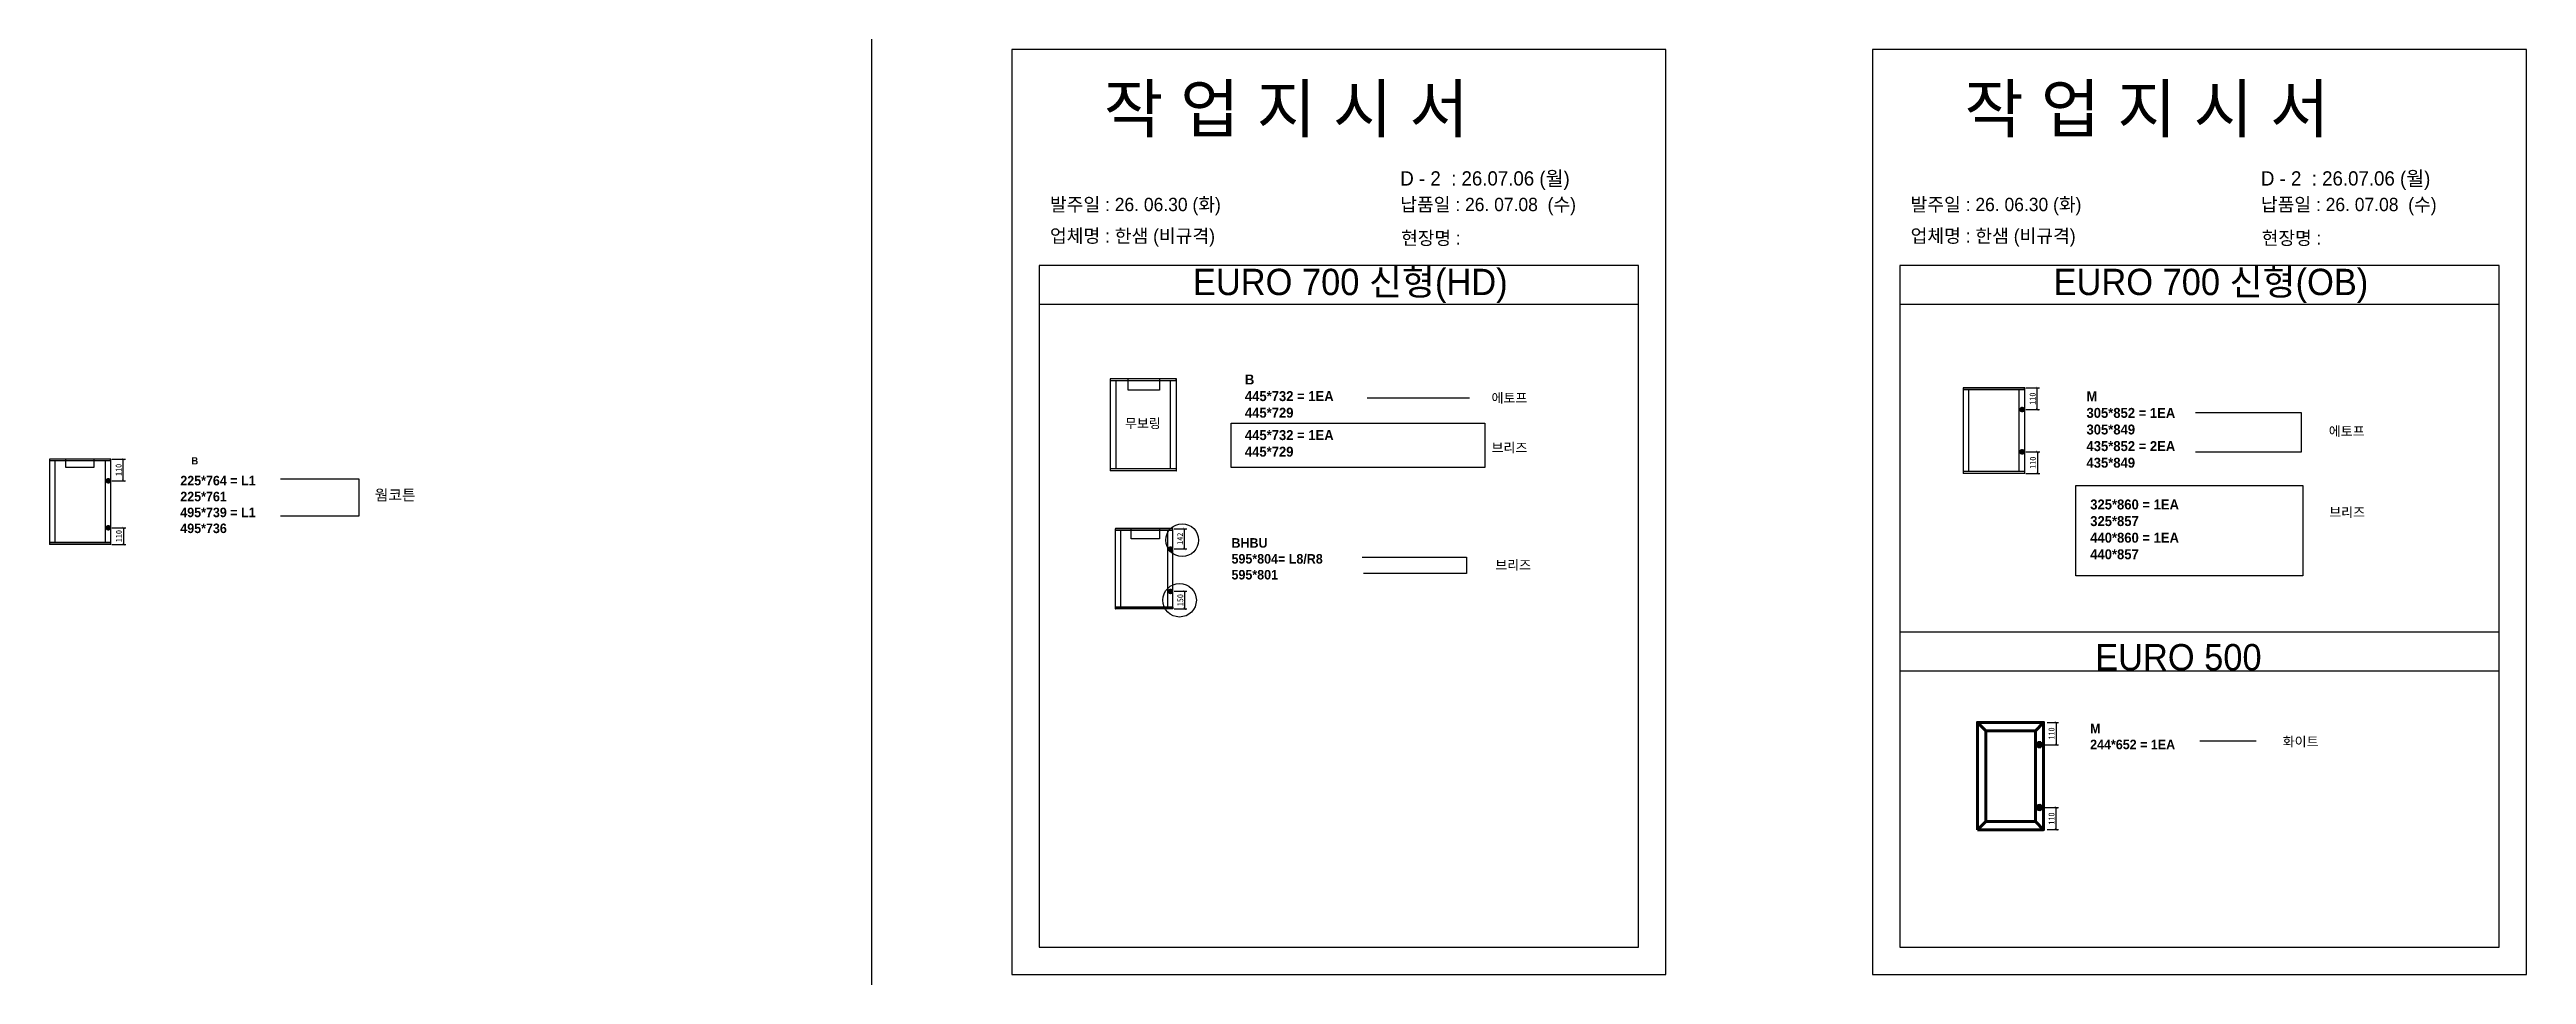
# Model space of a CAD drawing. Header units: millimetres. Extents: x -44117 to 256353, y -2095463 to 65325.
# Drawn here: x 106860 to 117226, y -1075636 to -1071766 of the extents above; entities that cross this region are included whole.
import ezdxf

# ---------------------------------------------------------------- set-up
doc = ezdxf.new("R2010")
doc.units = ezdxf.units.MM
doc.header["$LTSCALE"] = 10
doc.layers.add('Layer1', color=7, linetype='Continuous', lineweight=70)
doc.styles.add('MtX_Gulim', font='')
doc.styles.get('MtX_Gulim').set_extended_font_data('Gulim', bold=True)
doc.dimstyles.new('ISO-25', dxfattribs={"dimtxt": 2.5, "dimasz": 2.5, "dimexe": 1, "dimexo": 1, "dimtad": 1, "dimtxsty": 'Standard', "dimblk": 'ARCHTICK', "dimcen": 2.5, "dimadec": 0, "dimazin": 0, "dimtfac": 1, "dimtmove": 0, "dimatfit": 3, "dimfxl": 0, "dimarcsym": 0})

msp = doc.modelspace()

# ---------------------------------------------------------------- texts
at = {"linetype": 'Continuous', "style": 'MtX_Gulim'}
msp.add_text('B', height=30.31593, dxfattribs=at).set_placement((107453.41824, -1073502.38796))
at = {"attachment_point": 1}
for s, width, gutter_width, heights, insert, char_height in [('{\\fGulim|b0|i0|c129|p50;작 업 지 시 서}', 4666.4485321, 17.63682, [-219.88959], (111272.24557, -1071914.48373), 197.5323919), ('{\\fGulim|b0|i0|c129|p50;작 업 지 시 서}', 4666.4485321, 17.63682, [-219.88959], (114873.83583, -1071914.48373), 197.5323919), ('\\pt11;{\\fGulim|b0|i0|c129|p50;발주일 : 26. 06.30 (화)}', 5387.0305146, 20.36026, [56.20102], (111046.50593, -1072386.55375), 55.8685452), ('{\\fGulim|b0|i0|c129|p50;납품일 : 26. 07.08  (수)}', 5387.0305146, 20.36026, [57.15569], (112512.40857, -1072386.55375), 55.8685452), ('\\pt11;{\\fGulim|b0|i0|c129|p50;발주일 : 26. 06.30 (화)}', 5387.0305146, 20.36026, [56.20102], (114648.09619, -1072386.55375), 55.8685452), ('{\\fGulim|b0|i0|c129|p50;납품일 : 26. 07.08  (수)}', 5387.0305146, 20.36026, [57.15569], (116113.99883, -1072386.55375), 55.8685452), ('{\\fGulim|b0|i0|c129|p50;업체명 : 한샘 (비규격)}', 5387.0305146, 20.36026, [58.82126], (111046.50593, -1072517.92819), 55.8685452), ('{\\fGulim|b0|i0|c129|p50;현장명 :  }', 5350.1178156, 20.22075, [61.9135], (112516.3066, -1072527.2976), 55.485726), ('{\\fGulim|b0|i0|c129|p50;업체명 : 한샘 (비규격)}', 5387.0305146, 20.36026, [58.82126], (114648.09619, -1072517.92819), 55.8685452), ('{\\fGulim|b0|i0|c129|p50;현장명 :  }', 5350.1178156, 20.22075, [61.9135], (116117.89686, -1072527.2976), 55.485726), ('{\\fGulim|b0|i0|c129|p50;EURO 700 신형(HD)}', 2601.342149, 9.83176, [-138.56106], (111645.02026, -1072683.4608), 110.1157193), ('{\\fGulim|b0|i0|c129|p50;EURO 700 신형(OB)}', 2601.342149, 9.83176, [-138.56106], (115246.61051, -1072683.4608), 110.1157193), ('{\\f굴림|b1|i0|c129|p50;B\\P445*732 = 1EA\\P\\C1;445*729}', 12604.7778903, 162.10861, [-181.90351], (111862.43794, -1073125.9798), 41.6850715), ('{\\f굴림|b1|i0|c129|p50;에토프}', 12072.7918459, 155.2668, [-44.41475], (112894.45864, -1073204.05595), 39.9257485), ('{\\f굴림|b1|i0|c129|p50;M\\P305*852 = 1EA\\P\\C1;305*849\\P\\C0;435*852 = 2EA\\P\\C1;435*849}', 12604.7778903, 162.10861, [1985.81544], (115384.37339, -1073196.17416), 41.6850715), ('{\\f굴림|b1|i0|c129|p50;무보링}', 12072.7918459, 155.2668, [-44.46757], (111360.18317, -1073310.29934), 39.9257485), ('{\\f굴림|b1|i0|c129|p50;에토프}', 12072.7918459, 155.2668, [-44.41475], (116398.41248, -1073343.17311), 39.9257485), ('{\\f굴림|b1|i0|c129|p50;445*732 = 1EA\\P\\C1;445*729}', 12604.7778903, 162.10861, [-112.42839], (111862.43794, -1073358.53465), 41.6850715), ('{\\f굴림|b1|i0|c129|p50;브리즈}', 12072.7918459, 155.2668, [-44.36194], (112894.45864, -1073412.01863), 39.9257485), ('{\\f굴림|b1|i0|c129|p50;225*764 = L1\\P\\C1;225*761\\P\\C256;495*739 = L1\\P\\C1;495*736}', 12072.7918459, 155.2668, [-240.98041], (107407.22102, -1073549.86856), 39.9257485), ('{\\f굴림|b1|i0|c129|p50;웜코튼}', 13746.5878503, 176.7933, [-49.06916], (108220.80957, -1073607.4142), 45.4611341), ('{\\f굴림|b1|i0|c129|p50;325*860 = 1EA\\P\\C1;325*857\\P\\C0;440*860 = 1EA\\P\\C1;440*857}', 12604.7778903, 162.10861, [1985.81544], (115400, -1073648.87056), 41.6850715), ('{\\f굴림|b1|i0|c129|p50;브리즈}', 12072.7918459, 155.2668, [-44.36194], (116400, -1073682.32067), 39.9257485), ('{\\f굴림|b1|i0|c129|p50;BHBU\\P595*804= L8/R8\\P\\C1;595*801}', 12072.7918459, 155.2668, [-177.87027], (111806.36474, -1073810.65167), 39.9257485), ('{\\f굴림|b1|i0|c129|p50;브리즈}', 12072.7918459, 155.2668, [-44.36194], (112910, -1073902.99978), 39.9257485), ('{\\fGulim|b0|i0|c129|p50;EURO 500}', 2601.342149, 9.83176, [113.19485], (115420.61876, -1074253.65923), 110.1157193), ('\\pt10;{\\f굴림|b1|i0|c129|p50;M}\\P\\pt10;{\\f굴림|b1|i0|c129|p50;244*652 = 1EA}', 12072.7918459, 155.2668, [-107.78896], (115399.57917, -1074587.4439), 39.9257485), ('{\\f굴림|b1|i0|c129|p50;화이트}', 12072.7918459, 155.2668, [-44.36194], (116205.19474, -1074641.81109), 39.9257485)]:
    msp.add_mtext_dynamic_manual_height_columns(s, width=width, gutter_width=gutter_width, heights=heights, dxfattribs=dict(at, insert=insert, char_height=char_height))
at = {"color": 1, "char_height": 59.7264419, "attachment_point": 1}
for insert in [(112512.72303, -1072275.49489), (116114.31329, -1072275.49489)]:
    msp.add_mtext_dynamic_manual_height_columns('{\\fGulim|b0|i0|c129|p50;D - 2  : 26.07.06 (월)}', width=5759.0217184, gutter_width=21.7662, heights=[61.10247], dxfattribs=dict(at, insert=insert))

# ---------------------------------------------------------------- blocks, each defined once
blk = doc.blocks.new('_ArchTick')
at = {"color": 0, "linetype": 'ByBlock', "const_width": 0.15}
blk.add_lwpolyline([(-0.5, -0.5), (0.5, 0.5)], dxfattribs=at)
blk = doc.blocks.new('*D7158')
at = {"color": 0, "lineweight": -2}
for p, q in [((107121, -1073480), (107178, -1073480)), ((107168, -1073571), (107168, -1073480)), ((107121, -1073571), (107178, -1073571))]:
    blk.add_line(p, q, dxfattribs=at)
at = {"layer": 'Defpoints', "color": 0}
for p in [(107106, -1073480), (107168, -1073480), (107106, -1073571)]:
    blk.add_point(p, dxfattribs=at)
at = {"color": 0, "lineweight": -2, "xscale": 10, "yscale": 10, "zscale": 10}
for p, rotation in [((107168, -1073480), 90), ((107168, -1073571), 270)]:
    blk.add_blockref('_ArchTick', p, dxfattribs=dict(at, rotation=rotation))
at = {"color": 0, "insert": (107149, -1073525), "char_height": 25, "attachment_point": 5, "rotation": 90}
blk.add_mtext('110', dxfattribs=at)
blk = doc.blocks.new('*D7159')
at = {"color": 0, "lineweight": -2}
for p, q in [((107121, -1073767), (107179, -1073767)), ((107121, -1073837), (107179, -1073837)), ((107169, -1073767), (107169, -1073837))]:
    blk.add_line(p, q, dxfattribs=at)
at = {"layer": 'Defpoints', "color": 0}
for p in [(107106, -1073767), (107106, -1073837), (107169, -1073837)]:
    blk.add_point(p, dxfattribs=at)
at = {"color": 0, "lineweight": -2, "xscale": 10, "yscale": 10, "zscale": 10}
for p, rotation in [((107169, -1073767), 90), ((107169, -1073837), 270)]:
    blk.add_blockref('_ArchTick', p, dxfattribs=dict(at, rotation=rotation))
at = {"color": 0, "insert": (107150, -1073802), "char_height": 25, "attachment_point": 5, "rotation": 90}
blk.add_mtext('110', dxfattribs=at)
blk = doc.blocks.new('*D7154')
at = {"color": 0, "lineweight": -2}
for p, q in [((115130, -1073182), (115188, -1073182)), ((115178, -1073273), (115178, -1073182)), ((115130, -1073273), (115188, -1073273))]:
    blk.add_line(p, q, dxfattribs=at)
at = {"layer": 'Defpoints', "color": 0}
for p in [(115115, -1073182), (115178, -1073182), (115115, -1073273)]:
    blk.add_point(p, dxfattribs=at)
at = {"color": 0, "lineweight": -2, "xscale": 10, "yscale": 10, "zscale": 10}
for p, rotation in [((115178, -1073182), 90), ((115178, -1073273), 270)]:
    blk.add_blockref('_ArchTick', p, dxfattribs=dict(at, rotation=rotation))
at = {"color": 0, "insert": (115159, -1073227), "char_height": 25, "attachment_point": 5, "rotation": 90}
blk.add_mtext('110', dxfattribs=at)
blk = doc.blocks.new('*D7155')
at = {"color": 0, "lineweight": -2}
for p, q in [((115130, -1073450), (115189, -1073450)), ((115179, -1073450), (115179, -1073540)), ((115130, -1073540), (115189, -1073540))]:
    blk.add_line(p, q, dxfattribs=at)
at = {"layer": 'Defpoints', "color": 0}
for p in [(115115, -1073450), (115115, -1073540), (115179, -1073540)]:
    blk.add_point(p, dxfattribs=at)
at = {"color": 0, "lineweight": -2, "xscale": 10, "yscale": 10, "zscale": 10}
for p, rotation in [((115179, -1073450), 90), ((115179, -1073540), 270)]:
    blk.add_blockref('_ArchTick', p, dxfattribs=dict(at, rotation=rotation))
at = {"color": 0, "insert": (115160, -1073495), "char_height": 25, "attachment_point": 5, "rotation": 90}
blk.add_mtext('110', dxfattribs=at)
blk = doc.blocks.new('*D7156')
at = {"color": 0, "lineweight": -2}
for p, q in [((111566, -1073771), (111619, -1073771)), ((111566, -1073856), (111619, -1073856)), ((111609, -1073856), (111609, -1073771))]:
    blk.add_line(p, q, dxfattribs=at)
at = {"layer": 'Defpoints', "color": 0}
for p in [(111551, -1073771), (111551, -1073856), (111609, -1073771)]:
    blk.add_point(p, dxfattribs=at)
at = {"color": 0, "lineweight": -2, "xscale": 10, "yscale": 10, "zscale": 10}
for p, rotation in [((111609, -1073771), 90), ((111609, -1073856), 270)]:
    blk.add_blockref('_ArchTick', p, dxfattribs=dict(at, rotation=rotation))
at = {"color": 0, "insert": (111591, -1073813), "char_height": 25, "attachment_point": 5, "rotation": 90}
blk.add_mtext('142', dxfattribs=at)
blk = doc.blocks.new('*D7157')
at = {"color": 0, "lineweight": -2}
for p, q in [((111566, -1074033), (111620, -1074033)), ((111610, -1074033), (111610, -1074106)), ((111566, -1074106), (111620, -1074106))]:
    blk.add_line(p, q, dxfattribs=at)
at = {"layer": 'Defpoints', "color": 0}
for p in [(111551, -1074033), (111551, -1074106), (111610, -1074106)]:
    blk.add_point(p, dxfattribs=at)
at = {"color": 0, "lineweight": -2, "xscale": 10, "yscale": 10, "zscale": 10}
for p, rotation in [((111610, -1074033), 90), ((111610, -1074106), 270)]:
    blk.add_blockref('_ArchTick', p, dxfattribs=dict(at, rotation=rotation))
at = {"color": 0, "insert": (111592, -1074070), "char_height": 25, "attachment_point": 5, "rotation": 90}
blk.add_mtext('150', dxfattribs=at)
blk = doc.blocks.new('*D7161')
at = {"color": 0, "lineweight": -2}
for p, q in [((115220, -1074582), (115267, -1074582)), ((115257, -1074582), (115257, -1074675)), ((115202, -1074675), (115267, -1074675))]:
    blk.add_line(p, q, dxfattribs=at)
at = {"layer": 'Defpoints', "color": 0}
for p in [(115205, -1074582), (115187, -1074675), (115257, -1074675)]:
    blk.add_point(p, dxfattribs=at)
at = {"color": 0, "lineweight": -2, "xscale": 10, "yscale": 10, "zscale": 10}
for p, rotation in [((115257, -1074582), 90), ((115257, -1074675), 270)]:
    blk.add_blockref('_ArchTick', p, dxfattribs=dict(at, rotation=rotation))
at = {"color": 0, "insert": (115238, -1074628), "char_height": 25, "attachment_point": 5, "rotation": 90}
blk.add_mtext('110', dxfattribs=at)
blk = doc.blocks.new('*D7162')
at = {"color": 0, "lineweight": -2}
for p, q in [((115202, -1074938), (115267, -1074938)), ((115257, -1075030), (115257, -1074938)), ((115220, -1075030), (115267, -1075030))]:
    blk.add_line(p, q, dxfattribs=at)
at = {"layer": 'Defpoints', "color": 0}
for p in [(115187, -1074938), (115257, -1074938), (115205, -1075030)]:
    blk.add_point(p, dxfattribs=at)
at = {"color": 0, "lineweight": -2, "xscale": 10, "yscale": 10, "zscale": 10}
for p, rotation in [((115257, -1074938), 90), ((115257, -1075030), 270)]:
    blk.add_blockref('_ArchTick', p, dxfattribs=dict(at, rotation=rotation))
at = {"color": 0, "insert": (115238, -1074984), "char_height": 25, "attachment_point": 5, "rotation": 90}
blk.add_mtext('110', dxfattribs=at)

# ---------------------------------------------------------------- dimensions: what is measured, and where the dimension line sits
for base, p1, p2, angle, text, picture, middle in [((115177.53319, -1073181.66419), (115115.11272, -1073272.69888), (115115.11272, -1073181.66419), 90, '110', '*D7154', (115158.78319, -1073227.18154)), ((115178.53156, -1073540.16265), (115115.11272, -1073449.69764), (115115.11272, -1073540.16265), 90, '110', '*D7155', (115159.78156, -1073494.93015)), ((107167.89529, -1073480), (107105.77596, -1073570.59552), (107105.77596, -1073480), 90, '110', '*D7158', (107149.14529, -1073525.29776)), ((107168.88884, -1073836.76898), (107105.77596, -1073767.07346), (107105.77596, -1073836.76898), 90, '110', '*D7159', (107150.13884, -1073801.92122)), ((111609.40761, -1073770.873), (111551.01825, -1073856.02868), (111551.01825, -1073770.873), 90, '142', '*D7156', (111590.65761, -1073813.45084)), ((111610.3415, -1074106.21966), (111551.01825, -1074033.31405), (111551.01825, -1074106.21966), 90, '150', '*D7157', (111591.5915, -1074069.76686)), ((115256.76578, -1074674.58725), (115205.06868, -1074581.82531), (115187.37942, -1074674.58725), 90, '110', '*D7161', (115238.01578, -1074628.20628)), ((115256.76578, -1074937.67604), (115205.06868, -1075030.43799), (115187.37942, -1074937.67604), 270, '110', '*D7162', (115238.01578, -1074984.05701))]:
    dim = msp.add_linear_dim(base=base, p1=p1, p2=p2, angle=angle, text=text, dimstyle='ISO-25', override={"dimscale": 10, "dimasz": 1, "dimexo": 1.5, "dimtxsty": 'Standard'})
    dim.commit()
    dim.dimension.update_dxf_attribs({"geometry": picture, "text_midpoint": middle})

# ---------------------------------------------------------------- linework, layer by layer
for p, q in [((113509.93862, -1072670.43566), (111001.55496, -1072670.43566)), ((117111.52888, -1072670.43566), (114603.14522, -1072670.43566)), ((113509.93862, -1072833.31771), (111001.55496, -1072833.31771)), ((117111.52888, -1072833.31771), (114603.14522, -1072833.31771)), ((111297.89449, -1073143.91406), (111297.89449, -1073529.26433)), ((111575.73226, -1073144.41307), (111297.89449, -1073144.41307)), ((111575.45503, -1073143.63683), (111298.17172, -1073143.63683)), ((111574.34611, -1073151.95374), (111574.34611, -1073143.63683)), ((111575.73226, -1073529.26433), (111575.73226, -1073143.91406)), ((111575.73226, -1073151.95374), (111297.89449, -1073151.95374)), ((111322.568, -1073151.39928), (111322.568, -1073521.22466)), ((111550.78153, -1073521.22466), (111550.78153, -1073151.95374)), ((114868.14534, -1073181.92173), (114868.14534, -1073539.9051)), ((115126.25156, -1073182.3853), (114868.14534, -1073182.3853)), ((115126.25156, -1073189.39045), (114868.14534, -1073189.39045)), ((115125.99402, -1073181.66419), (114868.40288, -1073181.66419)), ((114891.06658, -1073188.87536), (114891.06658, -1073532.43639)), ((115103.07278, -1073532.43639), (115103.07278, -1073189.39045)), ((115124.96385, -1073189.39045), (115124.96385, -1073181.66419)), ((115126.25156, -1073539.9051), (115126.25156, -1073181.92173)), ((106860, -1073480.2563), (106860, -1073836.51268)), ((107116.86105, -1073480.71764), (106860, -1073480.71764)), ((107116.86105, -1073487.68899), (106860, -1073487.68899)), ((107116.60475, -1073480), (106860.2563, -1073480)), ((106882.81066, -1073487.17639), (106882.81066, -1073829.08)), ((107093.79409, -1073829.08), (107093.79409, -1073487.68899)), ((107115.57955, -1073487.68899), (107115.57955, -1073480)), ((107116.86105, -1073836.51268), (107116.86105, -1073480.2563)), ((111575.73226, -1073521.22466), (111297.89449, -1073521.22466)), ((111575.73226, -1073528.76533), (111297.89449, -1073528.76533)), ((111575.45503, -1073529.54157), (111298.17172, -1073529.54157)), ((111299.28065, -1073529.54157), (111299.28065, -1073521.22466)), ((111574.34611, -1073521.22466), (111574.34611, -1073529.54157)), ((115126.25156, -1073532.43639), (114868.14534, -1073532.43639)), ((115126.25156, -1073539.44154), (114868.14534, -1073539.44154)), ((115125.99402, -1073540.16265), (114868.40288, -1073540.16265)), ((114869.43305, -1073540.16265), (114869.43305, -1073532.43639)), ((115124.96385, -1073532.43639), (115124.96385, -1073540.16265)), ((107116.86105, -1073829.08), (106860, -1073829.08)), ((107116.86105, -1073836.05135), (106860, -1073836.05135)), ((107116.60475, -1073836.76898), (106860.2563, -1073836.76898)), ((106861.2815, -1073836.76898), (106861.2815, -1073829.08)), ((107115.57955, -1073829.08), (107115.57955, -1073836.76898)), ((111320, -1073771.11391), (111320, -1074105.97875)), ((111561.43774, -1073771.54755), (111320, -1073771.54755)), ((111561.43774, -1073778.1003), (111320, -1073778.1003)), ((111561.19683, -1073770.873), (111320.24091, -1073770.873)), ((111341.44099, -1073777.61848), (111341.44099, -1074098.99237)), ((111539.75584, -1074098.99237), (111539.75584, -1073778.1003)), ((111560.23319, -1073778.1003), (111560.23319, -1073770.873)), ((111561.43774, -1074105.97875), (111561.43774, -1073771.11391)), ((111561.43774, -1074098.99237), (111320, -1074098.99237)), ((111561.43774, -1074105.54512), (111320, -1074105.54512)), ((111561.19683, -1074106.21966), (111320.24091, -1074106.21966)), ((111321.20455, -1074106.21966), (111321.20455, -1074098.99237)), ((111560.23319, -1074098.99237), (111560.23319, -1074106.21966)), ((117111.52888, -1074203.97203), (114603.14522, -1074203.97203)), ((117111.52888, -1074366.85408), (114603.14522, -1074366.85408))]:
    msp.add_line(p, q)
at = {"color": 1}
for p in [(110300.49669, 21924.9366), (110300.49669, 14161.07811), (110300.49669, 18584.38997), (110300.49669, 10820.53148), (110300.49669, 18627.87121), (110300.49669, 10864.01272), (110300.49669, 15287.32457), (110300.49669, 7523.46608), (110300.49669, 3746.75115), (110300.49669, 21924.9366), (110300.49669, 14161.07811), (110300.49669, 18584.38997), (110300.49669, 10820.53148), (110300.49669, 18627.87121), (110300.49669, 10864.01272), (110300.49669, 15287.32457), (110300.49669, 7523.46608), (110300.49669, 3746.75115), (110300.49669, 21924.9366), (110300.49669, 14161.07811), (110300.49669, 18584.38997), (110300.49669, 10820.53148), (110300.49669, 18627.87121), (110300.49669, 10864.01272), (110300.49669, 15287.32457), (110300.49669, 7523.46608), (110300.49669, 3746.75115), (110300.49669, 21924.9366), (110300.49669, 14161.07811), (110300.49669, 18584.38997), (110300.49669, 10820.53148), (110300.49669, 18627.87121), (110300.49669, 10864.01272), (110300.49669, 15287.32457), (110300.49669, 7523.46608), (110300.49669, 3746.75115), (110300.49669, 21924.9366), (110300.49669, 14161.07811), (110300.49669, 18584.38997), (110300.49669, 10820.53148), (110300.49669, 18627.87121), (110300.49669, 10864.01272), (110300.49669, 15287.32457), (110300.49669, 7523.46608), (110300.49669, 3746.75115), (110300.49669, 21924.9366), (110300.49669, 14161.07811), (110300.49669, 18584.38997), (110300.49669, 10820.53148), (110300.49669, 18627.87121), (110300.49669, 10864.01272), (110300.49669, 15287.32457), (110300.49669, 7523.46608), (110300.49669, 3746.75115), (110300.49669, 21924.9366), (110300.49669, 14161.07811), (110300.49669, 18584.38997), (110300.49669, 10820.53148), (110300.49669, 18627.87121), (110300.49669, 10864.01272), (110300.49669, 15287.32457), (110300.49669, 7523.46608), (110300.49669, 3746.75115), (110300.49669, 21924.9366), (110300.49669, 14161.07811), (110300.49669, 18584.38997), (110300.49669, 10820.53148), (110300.49669, 18627.87121), (110300.49669, 10864.01272), (110300.49669, 15287.32457), (110300.49669, 7523.46608), (110300.49669, 3746.75115), (110300.49669, 21924.9366), (110300.49669, 14161.07811), (110300.49669, 18584.38997), (110300.49669, 10820.53148), (110300.49669, 18627.87121), (110300.49669, 10864.01272), (110300.49669, 15287.32457), (110300.49669, 7523.46608), (110300.49669, 3746.75115), (110300.49669, 21924.9366), (110300.49669, 14161.07811), (110300.49669, 18584.38997), (110300.49669, 10820.53148), (110300.49669, 18627.87121), (110300.49669, 10864.01272), (110300.49669, 15287.32457), (110300.49669, 7523.46608), (110300.49669, 3746.75115), (110300.49669, 12702.87182), (110300.49669, 4939.01333), (110300.49669, 9362.32519), (110300.49669, 1598.4667), (110300.49669, 9405.80642), (110300.49669, 1641.94794), (110300.49669, 6065.25979), (110300.49669, -1698.5987), (110300.49669, -5475.31363), (110300.49669, 12702.87182), (110300.49669, 4939.01333), (110300.49669, 9362.32519), (110300.49669, 1598.4667), (110300.49669, 9405.80642), (110300.49669, 1641.94794), (110300.49669, 6065.25979), (110300.49669, -1698.5987), (110300.49669, -5475.31363), (110300.49669, 12702.87182), (110300.49669, 4939.01333), (110300.49669, 9362.32519), (110300.49669, 1598.4667), (110300.49669, 9405.80642), (110300.49669, 1641.94794), (110300.49669, 6065.25979), (110300.49669, -1698.5987), (110300.49669, -5475.31363), (110300.49669, 12702.87182), (110300.49669, 4939.01333), (110300.49669, 9362.32519), (110300.49669, 1598.4667), (110300.49669, 9405.80642), (110300.49669, 1641.94794), (110300.49669, 6065.25979), (110300.49669, -1698.5987), (110300.49669, -5475.31363), (110300.49669, 12702.87182), (110300.49669, 4939.01333), (110300.49669, 9362.32519), (110300.49669, 1598.4667), (110300.49669, 9405.80642), (110300.49669, 1641.94794), (110300.49669, 6065.25979), (110300.49669, -1698.5987), (110300.49669, -5475.31363)]:
    msp.add_xline(p, (0, 1), dxfattribs=at)
for points in [[(110887.53752, -1075636.24145), (113623.95606, -1075636.24145), (113623.95606, -1071766.1638), (110887.53752, -1071766.1638)], [(114489.12778, -1075636.24145), (117225.54632, -1075636.24145), (117225.54632, -1071766.1638), (114489.12778, -1071766.1638)], [(111804.65131, -1073330.16108), (112866.90456, -1073330.16108), (112866.90456, -1073514.77729), (111804.65131, -1073514.77729)], [(115340, -1073590), (116290, -1073590), (116290, -1073968.70893), (115340, -1073968.70893)]]:
    msp.add_lwpolyline(points, close=True)
for points in [[(111001.55496, -1072670.43566), (111001.55496, -1075522.22401), (113509.93862, -1075522.22401), (113509.93862, -1072670.43566)], [(114603.14522, -1072670.43566), (114603.14522, -1075522.22401), (117111.52888, -1075522.22401), (117111.52888, -1072670.43566)], [(111505.66308, -1073143.63683), (111505.66308, -1073191.20822), (111373.35274, -1073191.20822), (111373.35274, -1073143.63683)], [(112374.7436, -1073223.80039), (112802.37064, -1073223.80039)], [(115840.12209, -1073284.71502), (116282.17556, -1073284.71502), (116282.17556, -1073451.13515), (115840.12209, -1073451.13515)], [(107045.7357, -1073480), (107045.7357, -1073514.44034), (106927.90082, -1073514.44034), (106927.90082, -1073480)], [(107827.13371, -1073562.87266), (108153.92911, -1073562.87266), (108153.92911, -1073719.28755), (107827.13371, -1073719.28755)], [(111505.33718, -1073770.873), (111505.33718, -1073813.06656), (111386.17985, -1073813.06656), (111386.17985, -1073770.873)], [(112353.3927, -1073890), (112790, -1073890), (112790, -1073958.13788), (112359.17909, -1073958.13788)], [(115858.25142, -1074658.16426), (116094.19862, -1074658.16426)]]:
    msp.add_lwpolyline(points)
for centre, radius in [((111600.00875, -1073818.87613), 68.40353), ((111588.91629, -1074070.30532), 70.25228)]:
    msp.add_circle(centre, radius, dxfattribs=at)
for centre, radius, start, end in [((111575.45503, -1073143.91406), 0.27723, 0, 90), ((115125.99402, -1073181.92173), 0.25754, 0, 90), ((107116.60475, -1073480.2563), 0.2563, 0, 90), ((111298.17172, -1073529.26434), 0.27723, 180, 270), ((111575.45503, -1073529.26434), 0.27723, 270, 0), ((114868.40288, -1073539.90511), 0.25754, 180, 270), ((115125.99402, -1073539.90511), 0.25754, 270, 0), ((106860.2563, -1073836.51268), 0.2563, 180, 270), ((107116.60475, -1073836.51268), 0.2563, 270, 0), ((111561.19683, -1073771.11391), 0.24091, 0, 90), ((111320.24091, -1074105.97875), 0.24091, 180, 270), ((111561.19683, -1074105.97875), 0.24091, 270, 0)]:
    msp.add_arc(centre, radius, start, end)
at = {"layer": 'Layer1'}
for p, q in [((115115.11272, -1073263.20688), (115115.11272, -1073282.19089)), ((115115.11272, -1073459.18964), (115115.11272, -1073440.20564)), ((107105.77596, -1073561.14931), (107105.77596, -1073580.04174)), ((107105.77596, -1073776.51967), (107105.77596, -1073757.62725)), ((111551.01825, -1073847.14967), (111551.01825, -1073864.90769)), ((111551.01825, -1074042.19306), (111551.01825, -1074024.43504)), ((114962.61223, -1074616.46194), (114927.97559, -1074581.82531)), ((115170.43204, -1074616.46194), (115205.06868, -1074581.82531)), ((115187.37942, -1074660.19015), (115187.37942, -1074688.98436)), ((114927.97559, -1075030.43799), (114962.61223, -1074995.80135)), ((115205.06868, -1075030.43799), (115170.43204, -1074995.80135)), ((115170.43204, -1074995.80135), (115205.06868, -1075030.43799)), ((115187.37942, -1074952.07315), (115187.37942, -1074923.27893))]:
    msp.add_line(p, q, dxfattribs=at)
for points in [[(115124.60473, -1073272.69888), (115105.62072, -1073272.69888)], [(115124.60473, -1073449.69764), (115105.62072, -1073449.69764)], [(107115.22217, -1073570.59552), (107096.32974, -1073570.59552)], [(107115.22217, -1073767.07346), (107096.32974, -1073767.07346)], [(111559.89726, -1073856.02868), (111542.13924, -1073856.02868)], [(111559.89726, -1074033.31405), (111542.13924, -1074033.31405)], [(114927.97559, -1075030.43799), (115205.06868, -1075030.43799), (115205.06868, -1074581.82531), (114927.97559, -1074581.82531)], [(114962.61223, -1074995.80135), (115170.43204, -1074995.80135), (115170.43204, -1074616.46194), (114962.61223, -1074616.46194)], [(115201.77653, -1074674.58725), (115172.98232, -1074674.58725)], [(115201.77653, -1074937.67604), (115172.98232, -1074937.67604)]]:
    msp.add_lwpolyline(points, close=True, dxfattribs=at)
for centre, radius in [((115115.11272, -1073272.69888), 6.328), ((115115.11272, -1073449.69764), 6.328), ((107105.77596, -1073570.59552), 6.29747), ((107105.77596, -1073767.07346), 6.29747), ((111551.01825, -1073856.02868), 5.91934), ((111551.01825, -1074033.31405), 5.91934), ((115187.37942, -1074674.58725), 9.59807), ((115187.37942, -1074937.67604), 9.59807)]:
    msp.add_circle(centre, radius, dxfattribs=at)

msp.set_redraw_order([(e.dxf.handle, doc.entitydb.next_handle()) for e in msp.query("TEXT MTEXT ATTDEF DIMENSION ARC_DIMENSION")])  # texts and dimensions are drawn at this point

doc.saveas('drawing.dxf')
